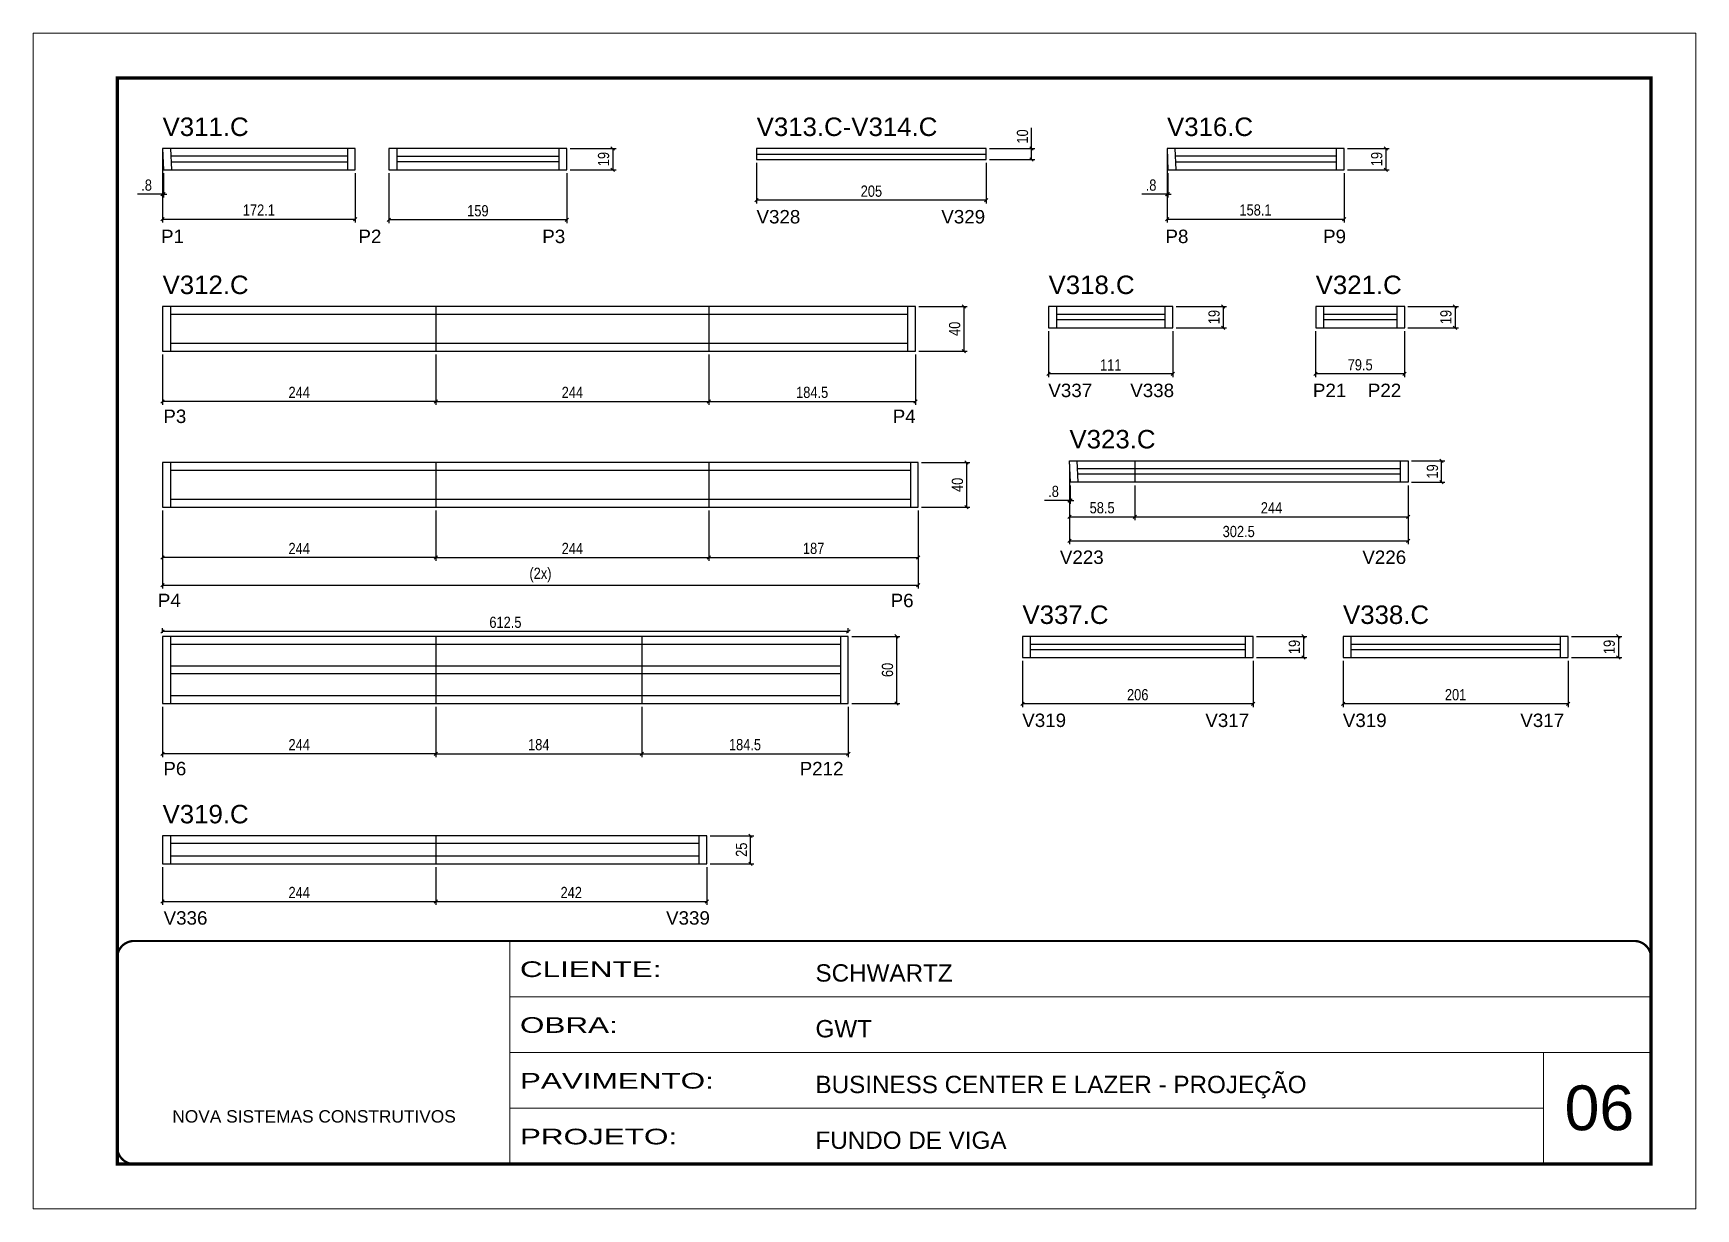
# Model space of a CAD drawing. Extents: x 3245 to 12416, y 917 to 10295.
# Drawn here: x 4844 to 6329, y 7809 to 8859 of the extents above; entities that cross this region are included whole.
import ezdxf

# ---------------------------------------------------------------- set-up
doc = ezdxf.new("R2010")
doc.units = 0
doc.linetypes.add('CONTINUO', pattern=[0])
doc.linetypes.add('DASHED', pattern=[0.75, 0.5, -0.25])
for name, color, linetype in [('5', 5, 'Continuous'), ('COTA', 241, 'Continuous'), ('NOMENCLATURA', 7, 'Continuous'), ('Painéis', 200, 'Continuous'), ('SARR_2.2x20', 80, 'Continuous'), ('SARR_2.2x7', 40, 'Continuous')]:
    doc.layers.add(name, color=color, linetype=linetype)
for name, color, linetype, lineweight in [('CARIMBO', 255, 'Continuous', 9), ('Folhas', 255, 'Continuous', 9), ('SARRAFO DE PRESSAO', 251, 'DASHED', 9)]:
    doc.layers.add(name, color=color, linetype=linetype, lineweight=lineweight)
doc.styles.add('ARIAL', font='arial.ttf')
doc.styles.add('COTA TECNICA-50', font='techl___.ttf', dxfattribs={"height": 10})
doc.styles.get("Standard").update_dxf_attribs({"font": 'arial.ttf'})
doc.styles.add('Tecnologia', font='')
doc.styles.get('Tecnologia').set_extended_font_data('Forgotten Futurist')
doc.dimstyles.new('COTA PAINEL-50', dxfattribs={"dimtxt": 10, "dimasz": 3, "dimexe": 3, "dimexo": 3, "dimgap": 3, "dimtad": 1, "dimdec": 1, "dimzin": 12, "dimdsep": 46, "dimtxsty": 'COTA TECNICA-50', "dimblk1": 'OBLIQUE', "dimblk2": 'OBLIQUE', "dimsah": 1, "dimcen": 0.9, "dimclrd": 4, "dimclre": 4, "dimclrt": 240, "dimadec": 1, "dimazin": 3, "dimtfac": 1, "dimtdec": 1, "dimtmove": 0, "dimatfit": 3, "dimfxl": 1, "dimtolj": 1, "dimtzin": 12, "dimarcsym": 0})

msp = doc.modelspace()

# ---------------------------------------------------------------- texts
at = {"layer": '5', "linetype": 'Continuous'}
for s, rotation, p in [('V328', 359.99996, (5489.88, 8688.81)), ('V329', 359.99996, (5654.95, 8688.81)), ('P1', 0.00004, (4957.98, 8671.26)), ('P2', 0.00004, (5134.31, 8671.26)), ('P3', 0.00004, (5298.52, 8671.26)), ('P8', 0.00004, (5855.17, 8671.26)), ('P9', 0.00004, (5995.94, 8671.26)), ('V337', 359.99996, (5750.57, 8533.69)), ('V338', 359.99996, (5823.73, 8533.69)), ('P21', 359.99996, (5986.89, 8533.69)), ('P22', 359.99996, (6035.94, 8533.69)), ('P3', 359.99996, (4960.05, 8510.55)), ('P4', 359.99996, (5611.54, 8510.55)), ('V223', 359.99996, (5760.87, 8384.66)), ('V226', 359.99996, (6031.02, 8384.66)), ('P4', 0.00004, (4955.12, 8346.07)), ('P6', 0.00004, (5609.69, 8346.07)), ('V319', 359.99996, (5727.25, 8239)), ('V317', 359.99996, (5890.79, 8239)), ('V319', 359.99996, (6013.6, 8239)), ('V317', 359.99996, (6172.13, 8239)), ('P6', 359.99996, (4960.05, 8195.86)), ('P212', 359.99996, (5528.44, 8195.86)), ('V336', 359.99996, (4960.29, 8062.47)), ('V339', 359.99996, (5409.1, 8062.47))]:
    msp.add_text(s, height=12, rotation=rotation, dxfattribs=at).set_placement(p)
at = {"layer": 'CARIMBO', "style": 'ARIAL'}
msp.add_text('06', height=40, dxfattribs=at).set_placement((6211.7, 7878.85))
at = {"layer": 'NOMENCLATURA', "linetype": 'Continuous'}
for s, p in [('V311.C', (4959.37, 8766.91)), ('V313.C-V314.C', (5490.01, 8766.91)), ('V316.C', (5856.56, 8766.91)), ('V312.C', (4959.37, 8625.74)), ('V318.C', (5750.76, 8625.74)), ('V321.C', (5989.35, 8625.74)), ('V323.C', (5769.42, 8487.87)), ('V337.C', (5727.44, 8331.06)), ('V338.C', (6013.79, 8331.06)), ('V319.C', (4959.37, 8152.95))]:
    msp.add_text(s, height=16.5, dxfattribs=at).set_placement(p)

# ---------------------------------------------------------------- blocks, each defined once
blk = doc.blocks.new('9999999999')
at = {"color": 30, "linetype": 'CONTINUO'}
for p, q in [((98564.6, 34230.2), (98564.6, 34429.4)), ((98564.6, 34379.6), (99584, 34379.6)), ((98564.6, 34329.8), (99488, 34329.8)), ((99584, 34329.8), (99488, 34329.8)), ((99488, 34329.8), (99488, 34230.2)), ((98564.6, 34280), (99488, 34280))]:
    blk.add_line(p, q, dxfattribs=at)
at = {"color": 30, "linetype": 'CONTINUO', "const_width": 2}
blk.add_lwpolyline([(99584, 34230.2), (99584, 34414.4, 0.414214), (99569, 34429.4), (98229, 34429.4, 0.414214), (98214, 34414.4), (98214, 34245.2, 0.414214), (98229, 34230.2), (99584, 34230.2)], format="xyb", dxfattribs=at)
at = {"layer": 'Folhas'}
blk.add_lwpolyline([(98139, 34190.2), (99624, 34190.2), (99624, 35240.2), (98139, 35240.2)], close=True, dxfattribs=at)
at = {"layer": 'Folhas', "color": 30, "const_width": 3}
blk.add_lwpolyline([(98214, 34230.2), (99584, 34230.2), (99584, 35200.2), (98214, 35200.2)], close=True, dxfattribs=at)
at = {"color": 7, "linetype": 'Continuous', "ltscale": 5, "style": 'ARIAL'}
for s, height, p in [('SCHWARTZ', 15.48, (98837.7, 34393.1)), ('GWT', 15.48, (98837.7, 34343.3)), ('BUSINESS CENTER E LAZER - PROJEÇÃO', 15.483, (98837.7, 34293.5)), ('NOVA SISTEMAS CONSTRUTIVOS', 11.059, (98263.2, 34267.2)), ('FUNDO DE VIGA', 15.483, (98837.7, 34243.7))]:
    blk.add_text(s, height=height, dxfattribs=at).set_placement(p)
at = {"layer": 'Folhas', "color": 7, "style": 'Tecnologia', "width": 1.5}
for s, p in [('CLIENTE:', (98573.7, 34397.2)), ('OBRA:', (98573.7, 34347.3)), ('PAVIMENTO:', (98573.7, 34297.5)), ('PROJETO:', (98573.7, 34247.7))]:
    blk.add_text(s, height=14, dxfattribs=at).set_placement(p)
blk = doc.blocks.new('_Oblique')
at = {"color": 0, "linetype": 'ByBlock', "lineweight": -2}
blk.add_line((-0.5, -0.5), (0.5, 0.5), dxfattribs=at)
blk = doc.blocks.new('*D272')
at = {"layer": 'COTA', "color": 4, "linetype": 'ByBlock', "lineweight": -2, "transparency": 16777216}
for p, q in [((4959.4, 8752.8), (4959.4, 8689.7)), ((5131.5, 8733.8), (5131.5, 8689.7)), ((4959.4, 8692.7), (5131.5, 8692.7))]:
    blk.add_line(p, q, dxfattribs=at)
at = {"layer": 'Defpoints', "color": 0, "linetype": 'ByBlock', "transparency": 16777216}
for p in [(4959.4, 8755.8), (5131.5, 8736.8), (5131.5, 8692.7)]:
    blk.add_point(p, dxfattribs=at)
at = {"layer": 'COTA', "color": 4, "linetype": 'ByBlock', "lineweight": -2, "transparency": 16777216, "xscale": 3, "yscale": 3, "zscale": 3, "rotation": 180}
blk.add_blockref('_Oblique', (4959.4, 8692.7), dxfattribs=at)
at = {"layer": 'COTA', "color": 4, "linetype": 'ByBlock', "lineweight": -2, "transparency": 16777216, "xscale": 3, "yscale": 3, "zscale": 3}
blk.add_blockref('_Oblique', (5131.5, 8692.7), dxfattribs=at)
at = {"layer": 'COTA', "color": 240, "linetype": 'ByBlock', "transparency": 16777216, "insert": (5045.4, 8700.8), "char_height": 10, "attachment_point": 5, "style": 'COTA TECNICA-50'}
blk.add_mtext('\\A1;172.1', dxfattribs=at)
blk = doc.blocks.new('*D273')
at = {"layer": 'COTA', "color": 4, "linetype": 'ByBlock', "lineweight": -2, "transparency": 16777216}
for p, q in [((4959.4, 8752.8), (4959.4, 8711.9)), ((4960.2, 8733.8), (4960.2, 8711.9)), ((4959.4, 8714.9), (4936.9, 8714.9)), ((4960.2, 8714.9), (4959.4, 8714.9)), ((4960.2, 8714.9), (4963.2, 8714.9))]:
    blk.add_line(p, q, dxfattribs=at)
at = {"layer": 'Defpoints', "color": 0, "linetype": 'ByBlock', "transparency": 16777216}
for p in [(4959.4, 8755.8), (4960.2, 8736.8), (4959.4, 8714.9)]:
    blk.add_point(p, dxfattribs=at)
at = {"layer": 'COTA', "color": 4, "linetype": 'ByBlock', "lineweight": -2, "transparency": 16777216, "xscale": 3, "yscale": 3, "zscale": 3}
blk.add_blockref('_Oblique', (4959.4, 8714.9), dxfattribs=at)
at = {"layer": 'COTA', "color": 4, "linetype": 'ByBlock', "lineweight": -2, "transparency": 16777216, "xscale": 3, "yscale": 3, "zscale": 3, "rotation": 180}
blk.add_blockref('_Oblique', (4960.2, 8714.9), dxfattribs=at)
at = {"layer": 'COTA', "color": 240, "linetype": 'ByBlock', "transparency": 16777216, "insert": (4945.1, 8723), "char_height": 10, "attachment_point": 5, "style": 'COTA TECNICA-50'}
blk.add_mtext('\\A1;.8', dxfattribs=at)
blk = doc.blocks.new('*D274')
at = {"layer": 'COTA', "color": 4, "linetype": 'ByBlock', "lineweight": -2, "transparency": 16777216}
for p, q in [((5161.5, 8733.8), (5161.5, 8689)), ((5320.5, 8733.8), (5320.5, 8689)), ((5320.5, 8692), (5161.5, 8692))]:
    blk.add_line(p, q, dxfattribs=at)
at = {"layer": 'Defpoints', "color": 0, "linetype": 'ByBlock', "transparency": 16777216}
for p in [(5161.5, 8736.8), (5320.5, 8736.8), (5161.5, 8692)]:
    blk.add_point(p, dxfattribs=at)
at = {"layer": 'COTA', "color": 4, "linetype": 'ByBlock', "lineweight": -2, "transparency": 16777216, "xscale": 3, "yscale": 3, "zscale": 3, "rotation": 180}
blk.add_blockref('_Oblique', (5161.5, 8692), dxfattribs=at)
at = {"layer": 'COTA', "color": 4, "linetype": 'ByBlock', "lineweight": -2, "transparency": 16777216, "xscale": 3, "yscale": 3, "zscale": 3}
blk.add_blockref('_Oblique', (5320.5, 8692), dxfattribs=at)
at = {"layer": 'COTA', "color": 240, "linetype": 'ByBlock', "transparency": 16777216, "insert": (5241, 8700.1), "char_height": 10, "attachment_point": 5, "style": 'COTA TECNICA-50'}
blk.add_mtext('\\A1;159', dxfattribs=at)
blk = doc.blocks.new('*D275')
at = {"layer": 'COTA', "color": 4, "linetype": 'ByBlock', "lineweight": -2, "transparency": 16777216}
for p, q in [((5323.5, 8755.8), (5364.4, 8755.8)), ((5361.4, 8755.8), (5361.4, 8736.8)), ((5323.5, 8736.8), (5364.4, 8736.8))]:
    blk.add_line(p, q, dxfattribs=at)
at = {"layer": 'Defpoints', "color": 0, "linetype": 'ByBlock', "transparency": 16777216}
for p in [(5320.5, 8755.8), (5320.5, 8736.8), (5361.4, 8736.8)]:
    blk.add_point(p, dxfattribs=at)
at = {"layer": 'COTA', "color": 4, "linetype": 'ByBlock', "lineweight": -2, "transparency": 16777216, "xscale": 3, "yscale": 3, "zscale": 3}
for p, rotation in [((5361.4, 8755.8), 90), ((5361.4, 8736.8), 270)]:
    blk.add_blockref('_Oblique', p, dxfattribs=dict(at, rotation=rotation))
at = {"layer": 'COTA', "color": 240, "linetype": 'ByBlock', "transparency": 16777216, "insert": (5353.3, 8746.3), "char_height": 10, "attachment_point": 5, "rotation": 90, "style": 'COTA TECNICA-50'}
blk.add_mtext('\\A1;19', dxfattribs=at)
blk = doc.blocks.new('*D238')
at = {"layer": 'COTA', "color": 4, "linetype": 'ByBlock', "lineweight": -2, "transparency": 16777216}
for p, q in [((4959.4, 8571.7), (4959.4, 8526.8)), ((5203.4, 8571.7), (5203.4, 8526.8)), ((5203.4, 8529.8), (4959.4, 8529.8))]:
    blk.add_line(p, q, dxfattribs=at)
at = {"layer": 'Defpoints', "color": 0, "linetype": 'ByBlock', "transparency": 16777216}
for p in [(4959.4, 8574.7), (5203.4, 8574.7), (4959.4, 8529.8)]:
    blk.add_point(p, dxfattribs=at)
at = {"layer": 'COTA', "color": 4, "linetype": 'ByBlock', "lineweight": -2, "transparency": 16777216, "xscale": 3, "yscale": 3, "zscale": 3, "rotation": 180}
blk.add_blockref('_Oblique', (4959.4, 8529.8), dxfattribs=at)
at = {"layer": 'COTA', "color": 4, "linetype": 'ByBlock', "lineweight": -2, "transparency": 16777216, "xscale": 3, "yscale": 3, "zscale": 3}
blk.add_blockref('_Oblique', (5203.4, 8529.8), dxfattribs=at)
at = {"layer": 'COTA', "color": 240, "linetype": 'ByBlock', "transparency": 16777216, "insert": (5081.4, 8537.9), "char_height": 10, "attachment_point": 5, "style": 'COTA TECNICA-50'}
blk.add_mtext('\\A1;244', dxfattribs=at)
blk = doc.blocks.new('*D276')
at = {"layer": 'COTA', "color": 4, "linetype": 'ByBlock', "lineweight": -2, "transparency": 16777216}
for p, q in [((5203.4, 8571.7), (5203.4, 8526.8)), ((5447.4, 8571.7), (5447.4, 8526.8)), ((5203.4, 8529.8), (5447.4, 8529.8))]:
    blk.add_line(p, q, dxfattribs=at)
at = {"layer": 'Defpoints', "color": 0, "linetype": 'ByBlock', "transparency": 16777216}
for p in [(5203.4, 8574.7), (5447.4, 8574.7), (5447.4, 8529.8)]:
    blk.add_point(p, dxfattribs=at)
at = {"layer": 'COTA', "color": 4, "linetype": 'ByBlock', "lineweight": -2, "transparency": 16777216, "xscale": 3, "yscale": 3, "zscale": 3, "rotation": 180}
blk.add_blockref('_Oblique', (5203.4, 8529.8), dxfattribs=at)
at = {"layer": 'COTA', "color": 4, "linetype": 'ByBlock', "lineweight": -2, "transparency": 16777216, "xscale": 3, "yscale": 3, "zscale": 3}
blk.add_blockref('_Oblique', (5447.4, 8529.8), dxfattribs=at)
at = {"layer": 'COTA', "color": 240, "linetype": 'ByBlock', "transparency": 16777216, "insert": (5325.4, 8537.9), "char_height": 10, "attachment_point": 5, "style": 'COTA TECNICA-50'}
blk.add_mtext('\\A1;244', dxfattribs=at)
blk = doc.blocks.new('*D277')
at = {"layer": 'COTA', "color": 4, "linetype": 'ByBlock', "lineweight": -2, "transparency": 16777216}
for p, q in [((5447.4, 8571.7), (5447.4, 8526.8)), ((5631.9, 8571.7), (5631.9, 8526.8)), ((5447.4, 8529.8), (5631.9, 8529.8))]:
    blk.add_line(p, q, dxfattribs=at)
at = {"layer": 'Defpoints', "color": 0, "linetype": 'ByBlock', "transparency": 16777216}
for p in [(5447.4, 8574.7), (5631.9, 8574.7), (5631.9, 8529.8)]:
    blk.add_point(p, dxfattribs=at)
at = {"layer": 'COTA', "color": 4, "linetype": 'ByBlock', "lineweight": -2, "transparency": 16777216, "xscale": 3, "yscale": 3, "zscale": 3, "rotation": 180}
blk.add_blockref('_Oblique', (5447.4, 8529.8), dxfattribs=at)
at = {"layer": 'COTA', "color": 4, "linetype": 'ByBlock', "lineweight": -2, "transparency": 16777216, "xscale": 3, "yscale": 3, "zscale": 3}
blk.add_blockref('_Oblique', (5631.9, 8529.8), dxfattribs=at)
at = {"layer": 'COTA', "color": 240, "linetype": 'ByBlock', "transparency": 16777216, "insert": (5539.6, 8537.9), "char_height": 10, "attachment_point": 5, "style": 'COTA TECNICA-50'}
blk.add_mtext('\\A1;184.5', dxfattribs=at)
blk = doc.blocks.new('*D278')
at = {"layer": 'COTA', "color": 4, "linetype": 'ByBlock', "lineweight": -2, "transparency": 16777216}
for p, q in [((5634.9, 8614.7), (5678, 8614.7)), ((5675, 8614.7), (5675, 8574.7)), ((5634.9, 8574.7), (5678, 8574.7))]:
    blk.add_line(p, q, dxfattribs=at)
at = {"layer": 'Defpoints', "color": 0, "linetype": 'ByBlock', "transparency": 16777216}
for p in [(5631.9, 8614.7), (5631.9, 8574.7), (5675, 8574.7)]:
    blk.add_point(p, dxfattribs=at)
at = {"layer": 'COTA', "color": 4, "linetype": 'ByBlock', "lineweight": -2, "transparency": 16777216, "xscale": 3, "yscale": 3, "zscale": 3}
for p, rotation in [((5675, 8614.7), 90), ((5675, 8574.7), 270)]:
    blk.add_blockref('_Oblique', p, dxfattribs=dict(at, rotation=rotation))
at = {"layer": 'COTA', "color": 240, "linetype": 'ByBlock', "transparency": 16777216, "insert": (5666.9, 8594.7), "char_height": 10, "attachment_point": 5, "rotation": 90, "style": 'COTA TECNICA-50'}
blk.add_mtext('\\A1;40', dxfattribs=at)
blk = doc.blocks.new('*D239')
at = {"layer": 'COTA', "color": 4, "linetype": 'ByBlock', "lineweight": -2, "transparency": 16777216}
for p, q in [((4959.4, 8432.3), (4959.4, 8387.4)), ((5203.4, 8432.3), (5203.4, 8387.4)), ((5203.4, 8390.4), (4959.4, 8390.4))]:
    blk.add_line(p, q, dxfattribs=at)
at = {"layer": 'Defpoints', "color": 0, "linetype": 'ByBlock', "transparency": 16777216}
for p in [(4959.4, 8435.3), (5203.4, 8435.3), (4959.4, 8390.4)]:
    blk.add_point(p, dxfattribs=at)
at = {"layer": 'COTA', "color": 4, "linetype": 'ByBlock', "lineweight": -2, "transparency": 16777216, "xscale": 3, "yscale": 3, "zscale": 3, "rotation": 180}
blk.add_blockref('_Oblique', (4959.4, 8390.4), dxfattribs=at)
at = {"layer": 'COTA', "color": 4, "linetype": 'ByBlock', "lineweight": -2, "transparency": 16777216, "xscale": 3, "yscale": 3, "zscale": 3}
blk.add_blockref('_Oblique', (5203.4, 8390.4), dxfattribs=at)
at = {"layer": 'COTA', "color": 240, "linetype": 'ByBlock', "transparency": 16777216, "insert": (5081.4, 8398.5), "char_height": 10, "attachment_point": 5, "style": 'COTA TECNICA-50'}
blk.add_mtext('\\A1;244', dxfattribs=at)
blk = doc.blocks.new('*D279')
at = {"layer": 'COTA', "color": 4, "linetype": 'ByBlock', "lineweight": -2, "transparency": 16777216}
for p, q in [((5203.4, 8432.3), (5203.4, 8387.4)), ((5447.4, 8432.3), (5447.4, 8387.4)), ((5203.4, 8390.4), (5447.4, 8390.4))]:
    blk.add_line(p, q, dxfattribs=at)
at = {"layer": 'Defpoints', "color": 0, "linetype": 'ByBlock', "transparency": 16777216}
for p in [(5203.4, 8435.3), (5447.4, 8435.3), (5447.4, 8390.4)]:
    blk.add_point(p, dxfattribs=at)
at = {"layer": 'COTA', "color": 4, "linetype": 'ByBlock', "lineweight": -2, "transparency": 16777216, "xscale": 3, "yscale": 3, "zscale": 3, "rotation": 180}
blk.add_blockref('_Oblique', (5203.4, 8390.4), dxfattribs=at)
at = {"layer": 'COTA', "color": 4, "linetype": 'ByBlock', "lineweight": -2, "transparency": 16777216, "xscale": 3, "yscale": 3, "zscale": 3}
blk.add_blockref('_Oblique', (5447.4, 8390.4), dxfattribs=at)
at = {"layer": 'COTA', "color": 240, "linetype": 'ByBlock', "transparency": 16777216, "insert": (5325.4, 8398.5), "char_height": 10, "attachment_point": 5, "style": 'COTA TECNICA-50'}
blk.add_mtext('\\A1;244', dxfattribs=at)
blk = doc.blocks.new('*D280')
at = {"layer": 'COTA', "color": 4, "linetype": 'ByBlock', "lineweight": -2, "transparency": 16777216}
for p, q in [((5447.4, 8432.3), (5447.4, 8387.4)), ((5634.4, 8432.3), (5634.4, 8387.4)), ((5447.4, 8390.4), (5634.4, 8390.4))]:
    blk.add_line(p, q, dxfattribs=at)
at = {"layer": 'Defpoints', "color": 0, "linetype": 'ByBlock', "transparency": 16777216}
for p in [(5447.4, 8435.3), (5634.4, 8435.3), (5634.4, 8390.4)]:
    blk.add_point(p, dxfattribs=at)
at = {"layer": 'COTA', "color": 4, "linetype": 'ByBlock', "lineweight": -2, "transparency": 16777216, "xscale": 3, "yscale": 3, "zscale": 3, "rotation": 180}
blk.add_blockref('_Oblique', (5447.4, 8390.4), dxfattribs=at)
at = {"layer": 'COTA', "color": 4, "linetype": 'ByBlock', "lineweight": -2, "transparency": 16777216, "xscale": 3, "yscale": 3, "zscale": 3}
blk.add_blockref('_Oblique', (5634.4, 8390.4), dxfattribs=at)
at = {"layer": 'COTA', "color": 240, "linetype": 'ByBlock', "transparency": 16777216, "insert": (5540.9, 8398.5), "char_height": 10, "attachment_point": 5, "style": 'COTA TECNICA-50'}
blk.add_mtext('\\A1;187', dxfattribs=at)
blk = doc.blocks.new('*D281')
at = {"layer": 'COTA', "color": 4, "linetype": 'ByBlock', "lineweight": -2, "transparency": 16777216}
for p, q in [((5637.4, 8475.3), (5680.5, 8475.3)), ((5677.5, 8475.3), (5677.5, 8435.3)), ((5637.4, 8435.3), (5680.5, 8435.3))]:
    blk.add_line(p, q, dxfattribs=at)
at = {"layer": 'Defpoints', "color": 0, "linetype": 'ByBlock', "transparency": 16777216}
for p in [(5634.4, 8475.3), (5634.4, 8435.3), (5677.5, 8435.3)]:
    blk.add_point(p, dxfattribs=at)
at = {"layer": 'COTA', "color": 4, "linetype": 'ByBlock', "lineweight": -2, "transparency": 16777216, "xscale": 3, "yscale": 3, "zscale": 3}
for p, rotation in [((5677.5, 8475.3), 90), ((5677.5, 8435.3), 270)]:
    blk.add_blockref('_Oblique', p, dxfattribs=dict(at, rotation=rotation))
at = {"layer": 'COTA', "color": 240, "linetype": 'ByBlock', "transparency": 16777216, "insert": (5669.4, 8455.3), "char_height": 10, "attachment_point": 5, "rotation": 90, "style": 'COTA TECNICA-50'}
blk.add_mtext('\\A1;40', dxfattribs=at)
blk = doc.blocks.new('*D282')
at = {"layer": 'COTA', "color": 4, "linetype": 'ByBlock', "lineweight": -2, "transparency": 16777216}
for p, q in [((4959.4, 8432.3), (4959.4, 8362.6)), ((5634.4, 8432.3), (5634.4, 8362.6)), ((4959.4, 8365.6), (5634.4, 8365.6))]:
    blk.add_line(p, q, dxfattribs=at)
at = {"layer": 'Defpoints', "color": 0, "linetype": 'ByBlock', "transparency": 16777216}
for p in [(4959.4, 8435.3), (5634.4, 8435.3), (5634.4, 8365.6)]:
    blk.add_point(p, dxfattribs=at)
at = {"layer": 'COTA', "color": 4, "linetype": 'ByBlock', "lineweight": -2, "transparency": 16777216, "xscale": 3, "yscale": 3, "zscale": 3, "rotation": 180}
blk.add_blockref('_Oblique', (4959.4, 8365.6), dxfattribs=at)
at = {"layer": 'COTA', "color": 4, "linetype": 'ByBlock', "lineweight": -2, "transparency": 16777216, "xscale": 3, "yscale": 3, "zscale": 3}
blk.add_blockref('_Oblique', (5634.4, 8365.6), dxfattribs=at)
at = {"layer": 'COTA', "color": 240, "linetype": 'ByBlock', "transparency": 16777216, "insert": (5296.9, 8374.8), "char_height": 10, "attachment_point": 5, "style": 'COTA TECNICA-50'}
blk.add_mtext('\\A1;(2x)', dxfattribs=at)
blk = doc.blocks.new('*D240')
at = {"layer": 'COTA', "color": 4, "linetype": 'ByBlock', "lineweight": -2, "transparency": 16777216}
for p, q in [((4959.4, 8257), (4959.4, 8212.1)), ((5203.4, 8257), (5203.4, 8212.1)), ((5203.4, 8215.1), (4959.4, 8215.1))]:
    blk.add_line(p, q, dxfattribs=at)
at = {"layer": 'Defpoints', "color": 0, "linetype": 'ByBlock', "transparency": 16777216}
for p in [(4959.4, 8260), (5203.4, 8260), (4959.4, 8215.1)]:
    blk.add_point(p, dxfattribs=at)
at = {"layer": 'COTA', "color": 4, "linetype": 'ByBlock', "lineweight": -2, "transparency": 16777216, "xscale": 3, "yscale": 3, "zscale": 3, "rotation": 180}
blk.add_blockref('_Oblique', (4959.4, 8215.1), dxfattribs=at)
at = {"layer": 'COTA', "color": 4, "linetype": 'ByBlock', "lineweight": -2, "transparency": 16777216, "xscale": 3, "yscale": 3, "zscale": 3}
blk.add_blockref('_Oblique', (5203.4, 8215.1), dxfattribs=at)
at = {"layer": 'COTA', "color": 240, "linetype": 'ByBlock', "transparency": 16777216, "insert": (5081.4, 8223.2), "char_height": 10, "attachment_point": 5, "style": 'COTA TECNICA-50'}
blk.add_mtext('\\A1;244', dxfattribs=at)
blk = doc.blocks.new('*D314')
at = {"layer": 'COTA', "color": 4, "linetype": 'ByBlock', "lineweight": -2, "transparency": 16777216}
for p, q in [((5203.4, 8257), (5203.4, 8212.1)), ((5387.4, 8257), (5387.4, 8212.1)), ((5203.4, 8215.1), (5387.4, 8215.1))]:
    blk.add_line(p, q, dxfattribs=at)
at = {"layer": 'Defpoints', "color": 0, "linetype": 'ByBlock', "transparency": 16777216}
for p in [(5203.4, 8260), (5387.4, 8260), (5387.4, 8215.1)]:
    blk.add_point(p, dxfattribs=at)
at = {"layer": 'COTA', "color": 4, "linetype": 'ByBlock', "lineweight": -2, "transparency": 16777216, "xscale": 3, "yscale": 3, "zscale": 3, "rotation": 180}
blk.add_blockref('_Oblique', (5203.4, 8215.1), dxfattribs=at)
at = {"layer": 'COTA', "color": 4, "linetype": 'ByBlock', "lineweight": -2, "transparency": 16777216, "xscale": 3, "yscale": 3, "zscale": 3}
blk.add_blockref('_Oblique', (5387.4, 8215.1), dxfattribs=at)
at = {"layer": 'COTA', "color": 240, "linetype": 'ByBlock', "transparency": 16777216, "insert": (5295.4, 8223.2), "char_height": 10, "attachment_point": 5, "style": 'COTA TECNICA-50'}
blk.add_mtext('\\A1;184', dxfattribs=at)
blk = doc.blocks.new('*D315')
at = {"layer": 'COTA', "color": 4, "linetype": 'ByBlock', "lineweight": -2, "transparency": 16777216}
for p, q in [((5387.4, 8257), (5387.4, 8212.1)), ((5571.9, 8257), (5571.9, 8212.1)), ((5387.4, 8215.1), (5571.9, 8215.1))]:
    blk.add_line(p, q, dxfattribs=at)
at = {"layer": 'Defpoints', "color": 0, "linetype": 'ByBlock', "transparency": 16777216}
for p in [(5387.4, 8260), (5571.9, 8260), (5571.9, 8215.1)]:
    blk.add_point(p, dxfattribs=at)
at = {"layer": 'COTA', "color": 4, "linetype": 'ByBlock', "lineweight": -2, "transparency": 16777216, "xscale": 3, "yscale": 3, "zscale": 3, "rotation": 180}
blk.add_blockref('_Oblique', (5387.4, 8215.1), dxfattribs=at)
at = {"layer": 'COTA', "color": 4, "linetype": 'ByBlock', "lineweight": -2, "transparency": 16777216, "xscale": 3, "yscale": 3, "zscale": 3}
blk.add_blockref('_Oblique', (5571.9, 8215.1), dxfattribs=at)
at = {"layer": 'COTA', "color": 240, "linetype": 'ByBlock', "transparency": 16777216, "insert": (5479.6, 8223.2), "char_height": 10, "attachment_point": 5, "style": 'COTA TECNICA-50'}
blk.add_mtext('\\A1;184.5', dxfattribs=at)
blk = doc.blocks.new('*D316')
at = {"layer": 'COTA', "color": 4, "linetype": 'ByBlock', "lineweight": -2, "transparency": 16777216}
for p, q in [((5574.9, 8320), (5618, 8320)), ((5615, 8320), (5615, 8260)), ((5574.9, 8260), (5618, 8260))]:
    blk.add_line(p, q, dxfattribs=at)
at = {"layer": 'Defpoints', "color": 0, "linetype": 'ByBlock', "transparency": 16777216}
for p in [(5571.9, 8320), (5571.9, 8260), (5615, 8260)]:
    blk.add_point(p, dxfattribs=at)
at = {"layer": 'COTA', "color": 4, "linetype": 'ByBlock', "lineweight": -2, "transparency": 16777216, "xscale": 3, "yscale": 3, "zscale": 3}
for p, rotation in [((5615, 8320), 90), ((5615, 8260), 270)]:
    blk.add_blockref('_Oblique', p, dxfattribs=dict(at, rotation=rotation))
at = {"layer": 'COTA', "color": 240, "linetype": 'ByBlock', "transparency": 16777216, "insert": (5606.9, 8290), "char_height": 10, "attachment_point": 5, "rotation": 90, "style": 'COTA TECNICA-50'}
blk.add_mtext('\\A1;60', dxfattribs=at)
blk = doc.blocks.new('*D254')
at = {"layer": 'COTA', "color": 4, "linetype": 'ByBlock', "lineweight": -2, "transparency": 16777216}
for p, q in [((5490, 8742.9), (5490, 8706.5)), ((5695, 8742.9), (5695, 8706.5)), ((5695, 8709.5), (5490, 8709.5))]:
    blk.add_line(p, q, dxfattribs=at)
at = {"layer": 'Defpoints', "color": 0, "linetype": 'ByBlock', "transparency": 16777216}
for p in [(5490, 8745.9), (5695, 8745.9), (5490, 8709.5)]:
    blk.add_point(p, dxfattribs=at)
at = {"layer": 'COTA', "color": 4, "linetype": 'ByBlock', "lineweight": -2, "transparency": 16777216, "xscale": 3, "yscale": 3, "zscale": 3, "rotation": 180}
blk.add_blockref('_Oblique', (5490, 8709.5), dxfattribs=at)
at = {"layer": 'COTA', "color": 4, "linetype": 'ByBlock', "lineweight": -2, "transparency": 16777216, "xscale": 3, "yscale": 3, "zscale": 3}
blk.add_blockref('_Oblique', (5695, 8709.5), dxfattribs=at)
at = {"layer": 'COTA', "color": 240, "linetype": 'ByBlock', "transparency": 16777216, "insert": (5592.5, 8717.6), "char_height": 10, "attachment_point": 5, "style": 'COTA TECNICA-50'}
blk.add_mtext('\\A1;205', dxfattribs=at)
blk = doc.blocks.new('*D255')
at = {"layer": 'COTA', "color": 4, "linetype": 'ByBlock', "lineweight": -2, "transparency": 16777216}
for p, q in [((5735.6, 8755.8), (5735.6, 8774.3)), ((5698, 8755.8), (5738.6, 8755.8)), ((5735.6, 8745.9), (5735.6, 8755.8)), ((5698, 8745.9), (5738.6, 8745.9))]:
    blk.add_line(p, q, dxfattribs=at)
at = {"layer": 'Defpoints', "color": 0, "linetype": 'ByBlock', "transparency": 16777216}
for p in [(5695, 8755.8), (5735.6, 8755.8), (5695, 8745.9)]:
    blk.add_point(p, dxfattribs=at)
at = {"layer": 'COTA', "color": 4, "linetype": 'ByBlock', "lineweight": -2, "transparency": 16777216, "xscale": 3, "yscale": 3, "zscale": 3}
for p, rotation in [((5735.6, 8755.8), 90), ((5735.6, 8745.9), 270)]:
    blk.add_blockref('_Oblique', p, dxfattribs=dict(at, rotation=rotation))
at = {"layer": 'COTA', "color": 240, "linetype": 'ByBlock', "transparency": 16777216, "insert": (5727.5, 8766.5), "char_height": 10, "attachment_point": 5, "rotation": 90, "style": 'COTA TECNICA-50'}
blk.add_mtext('\\A1;10', dxfattribs=at)
blk = doc.blocks.new('*D317')
at = {"layer": 'COTA', "color": 4, "linetype": 'ByBlock', "lineweight": -2, "transparency": 16777216}
for p, q in [((5856.6, 8752.8), (5856.6, 8689.7)), ((6014.7, 8733.8), (6014.7, 8689.7)), ((5856.6, 8692.7), (6014.7, 8692.7))]:
    blk.add_line(p, q, dxfattribs=at)
at = {"layer": 'Defpoints', "color": 0, "linetype": 'ByBlock', "transparency": 16777216}
for p in [(5856.6, 8755.8), (6014.7, 8736.8), (6014.7, 8692.7)]:
    blk.add_point(p, dxfattribs=at)
at = {"layer": 'COTA', "color": 4, "linetype": 'ByBlock', "lineweight": -2, "transparency": 16777216, "xscale": 3, "yscale": 3, "zscale": 3, "rotation": 180}
blk.add_blockref('_Oblique', (5856.6, 8692.7), dxfattribs=at)
at = {"layer": 'COTA', "color": 4, "linetype": 'ByBlock', "lineweight": -2, "transparency": 16777216, "xscale": 3, "yscale": 3, "zscale": 3}
blk.add_blockref('_Oblique', (6014.7, 8692.7), dxfattribs=at)
at = {"layer": 'COTA', "color": 240, "linetype": 'ByBlock', "transparency": 16777216, "insert": (5935.6, 8700.8), "char_height": 10, "attachment_point": 5, "style": 'COTA TECNICA-50'}
blk.add_mtext('\\A1;158.1', dxfattribs=at)
blk = doc.blocks.new('*D318')
at = {"layer": 'COTA', "color": 4, "linetype": 'ByBlock', "lineweight": -2, "transparency": 16777216}
for p, q in [((5856.6, 8752.8), (5856.6, 8711.9)), ((5857.4, 8733.8), (5857.4, 8711.9)), ((5856.6, 8714.9), (5834.1, 8714.9)), ((5857.4, 8714.9), (5856.6, 8714.9)), ((5857.4, 8714.9), (5860.4, 8714.9))]:
    blk.add_line(p, q, dxfattribs=at)
at = {"layer": 'Defpoints', "color": 0, "linetype": 'ByBlock', "transparency": 16777216}
for p in [(5856.6, 8755.8), (5857.4, 8736.8), (5856.6, 8714.9)]:
    blk.add_point(p, dxfattribs=at)
at = {"layer": 'COTA', "color": 4, "linetype": 'ByBlock', "lineweight": -2, "transparency": 16777216, "xscale": 3, "yscale": 3, "zscale": 3}
blk.add_blockref('_Oblique', (5856.6, 8714.9), dxfattribs=at)
at = {"layer": 'COTA', "color": 4, "linetype": 'ByBlock', "lineweight": -2, "transparency": 16777216, "xscale": 3, "yscale": 3, "zscale": 3, "rotation": 180}
blk.add_blockref('_Oblique', (5857.4, 8714.9), dxfattribs=at)
at = {"layer": 'COTA', "color": 240, "linetype": 'ByBlock', "transparency": 16777216, "insert": (5842.3, 8723), "char_height": 10, "attachment_point": 5, "style": 'COTA TECNICA-50'}
blk.add_mtext('\\A1;.8', dxfattribs=at)
blk = doc.blocks.new('*D319')
at = {"layer": 'COTA', "color": 4, "linetype": 'ByBlock', "lineweight": -2, "transparency": 16777216}
for p, q in [((6017.7, 8755.8), (6055, 8755.8)), ((6052, 8755.8), (6052, 8736.8)), ((6017.7, 8736.8), (6055, 8736.8))]:
    blk.add_line(p, q, dxfattribs=at)
at = {"layer": 'Defpoints', "color": 0, "linetype": 'ByBlock', "transparency": 16777216}
for p in [(6014.7, 8755.8), (6014.7, 8736.8), (6052, 8736.8)]:
    blk.add_point(p, dxfattribs=at)
at = {"layer": 'COTA', "color": 4, "linetype": 'ByBlock', "lineweight": -2, "transparency": 16777216, "xscale": 3, "yscale": 3, "zscale": 3}
for p, rotation in [((6052, 8755.8), 90), ((6052, 8736.8), 270)]:
    blk.add_blockref('_Oblique', p, dxfattribs=dict(at, rotation=rotation))
at = {"layer": 'COTA', "color": 240, "linetype": 'ByBlock', "transparency": 16777216, "insert": (6043.9, 8746.3), "char_height": 10, "attachment_point": 5, "rotation": 90, "style": 'COTA TECNICA-50'}
blk.add_mtext('\\A1;19', dxfattribs=at)
blk = doc.blocks.new('*D462')
at = {"layer": 'COTA', "color": 4, "linetype": 'ByBlock', "lineweight": -2, "transparency": 16777216}
for p, q in [((5750.8, 8592.7), (5750.8, 8551.4)), ((5861.8, 8592.7), (5861.8, 8551.4)), ((5861.8, 8554.4), (5750.8, 8554.4))]:
    blk.add_line(p, q, dxfattribs=at)
at = {"layer": 'Defpoints', "color": 0, "linetype": 'ByBlock', "transparency": 16777216}
for p in [(5750.8, 8595.7), (5861.8, 8595.7), (5750.8, 8554.4)]:
    blk.add_point(p, dxfattribs=at)
at = {"layer": 'COTA', "color": 4, "linetype": 'ByBlock', "lineweight": -2, "transparency": 16777216, "xscale": 3, "yscale": 3, "zscale": 3, "rotation": 180}
blk.add_blockref('_Oblique', (5750.8, 8554.4), dxfattribs=at)
at = {"layer": 'COTA', "color": 4, "linetype": 'ByBlock', "lineweight": -2, "transparency": 16777216, "xscale": 3, "yscale": 3, "zscale": 3}
blk.add_blockref('_Oblique', (5861.8, 8554.4), dxfattribs=at)
at = {"layer": 'COTA', "color": 240, "linetype": 'ByBlock', "transparency": 16777216, "insert": (5806.3, 8562.4), "char_height": 10, "attachment_point": 5, "style": 'COTA TECNICA-50'}
blk.add_mtext('\\A1;111', dxfattribs=at)
blk = doc.blocks.new('*D463')
at = {"layer": 'COTA', "color": 4, "linetype": 'ByBlock', "lineweight": -2, "transparency": 16777216}
for p, q in [((5864.8, 8614.7), (5909.7, 8614.7)), ((5906.7, 8614.7), (5906.7, 8595.7)), ((5864.8, 8595.7), (5909.7, 8595.7))]:
    blk.add_line(p, q, dxfattribs=at)
at = {"layer": 'Defpoints', "color": 0, "linetype": 'ByBlock', "transparency": 16777216}
for p in [(5861.8, 8614.7), (5861.8, 8595.7), (5906.7, 8595.7)]:
    blk.add_point(p, dxfattribs=at)
at = {"layer": 'COTA', "color": 4, "linetype": 'ByBlock', "lineweight": -2, "transparency": 16777216, "xscale": 3, "yscale": 3, "zscale": 3}
for p, rotation in [((5906.7, 8614.7), 90), ((5906.7, 8595.7), 270)]:
    blk.add_blockref('_Oblique', p, dxfattribs=dict(at, rotation=rotation))
at = {"layer": 'COTA', "color": 240, "linetype": 'ByBlock', "transparency": 16777216, "insert": (5898.6, 8605.2), "char_height": 10, "attachment_point": 5, "rotation": 90, "style": 'COTA TECNICA-50'}
blk.add_mtext('\\A1;19', dxfattribs=at)
blk = doc.blocks.new('*D269')
at = {"layer": 'COTA', "color": 4, "linetype": 'ByBlock', "lineweight": -2, "transparency": 16777216}
for p, q in [((4959.4, 8113.9), (4959.4, 8080.2)), ((5203.4, 8113.9), (5203.4, 8080.2)), ((4959.4, 8083.2), (5203.4, 8083.2))]:
    blk.add_line(p, q, dxfattribs=at)
at = {"layer": 'Defpoints', "color": 0, "linetype": 'ByBlock', "transparency": 16777216}
for p in [(4959.4, 8116.9), (5203.4, 8116.9), (5203.4, 8083.2)]:
    blk.add_point(p, dxfattribs=at)
at = {"layer": 'COTA', "color": 4, "linetype": 'ByBlock', "lineweight": -2, "transparency": 16777216, "xscale": 3, "yscale": 3, "zscale": 3, "rotation": 180}
blk.add_blockref('_Oblique', (4959.4, 8083.2), dxfattribs=at)
at = {"layer": 'COTA', "color": 4, "linetype": 'ByBlock', "lineweight": -2, "transparency": 16777216, "xscale": 3, "yscale": 3, "zscale": 3}
blk.add_blockref('_Oblique', (5203.4, 8083.2), dxfattribs=at)
at = {"layer": 'COTA', "color": 240, "linetype": 'ByBlock', "transparency": 16777216, "insert": (5081.4, 8091.2), "char_height": 10, "attachment_point": 5, "style": 'COTA TECNICA-50'}
blk.add_mtext('\\A1;244', dxfattribs=at)
blk = doc.blocks.new('*D464')
at = {"layer": 'COTA', "color": 4, "linetype": 'ByBlock', "lineweight": -2, "transparency": 16777216}
for p, q in [((5203.4, 8113.9), (5203.4, 8080.2)), ((5445.4, 8113.9), (5445.4, 8080.2)), ((5203.4, 8083.2), (5445.4, 8083.2))]:
    blk.add_line(p, q, dxfattribs=at)
at = {"layer": 'Defpoints', "color": 0, "linetype": 'ByBlock', "transparency": 16777216}
for p in [(5203.4, 8116.9), (5445.4, 8116.9), (5445.4, 8083.2)]:
    blk.add_point(p, dxfattribs=at)
at = {"layer": 'COTA', "color": 4, "linetype": 'ByBlock', "lineweight": -2, "transparency": 16777216, "xscale": 3, "yscale": 3, "zscale": 3, "rotation": 180}
blk.add_blockref('_Oblique', (5203.4, 8083.2), dxfattribs=at)
at = {"layer": 'COTA', "color": 4, "linetype": 'ByBlock', "lineweight": -2, "transparency": 16777216, "xscale": 3, "yscale": 3, "zscale": 3}
blk.add_blockref('_Oblique', (5445.4, 8083.2), dxfattribs=at)
at = {"layer": 'COTA', "color": 240, "linetype": 'ByBlock', "transparency": 16777216, "insert": (5324.4, 8091.2), "char_height": 10, "attachment_point": 5, "style": 'COTA TECNICA-50'}
blk.add_mtext('\\A1;242', dxfattribs=at)
blk = doc.blocks.new('*D465')
at = {"layer": 'COTA', "color": 4, "linetype": 'ByBlock', "lineweight": -2, "transparency": 16777216}
for p, q in [((5448.4, 8141.9), (5487.6, 8141.9)), ((5484.6, 8116.9), (5484.6, 8141.9)), ((5448.4, 8116.9), (5487.6, 8116.9))]:
    blk.add_line(p, q, dxfattribs=at)
at = {"layer": 'Defpoints', "color": 0, "linetype": 'ByBlock', "transparency": 16777216}
for p in [(5445.4, 8141.9), (5484.6, 8141.9), (5445.4, 8116.9)]:
    blk.add_point(p, dxfattribs=at)
at = {"layer": 'COTA', "color": 4, "linetype": 'ByBlock', "lineweight": -2, "transparency": 16777216, "xscale": 3, "yscale": 3, "zscale": 3}
for p, rotation in [((5484.6, 8141.9), 90), ((5484.6, 8116.9), 270)]:
    blk.add_blockref('_Oblique', p, dxfattribs=dict(at, rotation=rotation))
at = {"layer": 'COTA', "color": 240, "linetype": 'ByBlock', "transparency": 16777216, "insert": (5476.5, 8129.4), "char_height": 10, "attachment_point": 5, "rotation": 90, "style": 'COTA TECNICA-50'}
blk.add_mtext('\\A1;25', dxfattribs=at)
blk = doc.blocks.new('*D466')
at = {"layer": 'COTA', "color": 4, "linetype": 'ByBlock', "lineweight": -2, "transparency": 16777216}
for p, q in [((5989.3, 8592.7), (5989.3, 8551.4)), ((6068.8, 8592.7), (6068.8, 8551.4)), ((6068.8, 8554.4), (5989.3, 8554.4))]:
    blk.add_line(p, q, dxfattribs=at)
at = {"layer": 'Defpoints', "color": 0, "linetype": 'ByBlock', "transparency": 16777216}
for p in [(5989.3, 8595.7), (6068.8, 8595.7), (5989.3, 8554.4)]:
    blk.add_point(p, dxfattribs=at)
at = {"layer": 'COTA', "color": 4, "linetype": 'ByBlock', "lineweight": -2, "transparency": 16777216, "xscale": 3, "yscale": 3, "zscale": 3, "rotation": 180}
blk.add_blockref('_Oblique', (5989.3, 8554.4), dxfattribs=at)
at = {"layer": 'COTA', "color": 4, "linetype": 'ByBlock', "lineweight": -2, "transparency": 16777216, "xscale": 3, "yscale": 3, "zscale": 3}
blk.add_blockref('_Oblique', (6068.8, 8554.4), dxfattribs=at)
at = {"layer": 'COTA', "color": 240, "linetype": 'ByBlock', "transparency": 16777216, "insert": (6029.1, 8562.5), "char_height": 10, "attachment_point": 5, "style": 'COTA TECNICA-50'}
blk.add_mtext('\\A1;79.5', dxfattribs=at)
blk = doc.blocks.new('*D467')
at = {"layer": 'COTA', "color": 4, "linetype": 'ByBlock', "lineweight": -2, "transparency": 16777216}
for p, q in [((6071.8, 8614.7), (6116.8, 8614.7)), ((6113.8, 8614.7), (6113.8, 8595.7)), ((6071.8, 8595.7), (6116.8, 8595.7))]:
    blk.add_line(p, q, dxfattribs=at)
at = {"layer": 'Defpoints', "color": 0, "linetype": 'ByBlock', "transparency": 16777216}
for p in [(6068.8, 8614.7), (6068.8, 8595.7), (6113.8, 8595.7)]:
    blk.add_point(p, dxfattribs=at)
at = {"layer": 'COTA', "color": 4, "linetype": 'ByBlock', "lineweight": -2, "transparency": 16777216, "xscale": 3, "yscale": 3, "zscale": 3}
for p, rotation in [((6113.8, 8614.7), 90), ((6113.8, 8595.7), 270)]:
    blk.add_blockref('_Oblique', p, dxfattribs=dict(at, rotation=rotation))
at = {"layer": 'COTA', "color": 240, "linetype": 'ByBlock', "transparency": 16777216, "insert": (6105.7, 8605.2), "char_height": 10, "attachment_point": 5, "rotation": 90, "style": 'COTA TECNICA-50'}
blk.add_mtext('\\A1;19', dxfattribs=at)
blk = doc.blocks.new('*D292')
at = {"layer": 'COTA', "color": 4, "linetype": 'ByBlock', "lineweight": -2, "transparency": 16777216}
for p, q in [((5769.4, 8473.8), (5769.4, 8402.4)), ((6071.9, 8454.8), (6071.9, 8402.4)), ((5769.4, 8405.4), (6071.9, 8405.4))]:
    blk.add_line(p, q, dxfattribs=at)
at = {"layer": 'Defpoints', "color": 0, "linetype": 'ByBlock', "transparency": 16777216}
for p in [(5769.4, 8476.8), (6071.9, 8457.8), (6071.9, 8405.4)]:
    blk.add_point(p, dxfattribs=at)
at = {"layer": 'COTA', "color": 4, "linetype": 'ByBlock', "lineweight": -2, "transparency": 16777216, "xscale": 3, "yscale": 3, "zscale": 3, "rotation": 180}
blk.add_blockref('_Oblique', (5769.4, 8405.4), dxfattribs=at)
at = {"layer": 'COTA', "color": 4, "linetype": 'ByBlock', "lineweight": -2, "transparency": 16777216, "xscale": 3, "yscale": 3, "zscale": 3}
blk.add_blockref('_Oblique', (6071.9, 8405.4), dxfattribs=at)
at = {"layer": 'COTA', "color": 240, "linetype": 'ByBlock', "transparency": 16777216, "insert": (5920.6, 8413.6), "char_height": 10, "attachment_point": 5, "style": 'COTA TECNICA-50'}
blk.add_mtext('\\A1;302.5', dxfattribs=at)
blk = doc.blocks.new('*D293')
at = {"layer": 'COTA', "color": 4, "linetype": 'ByBlock', "lineweight": -2, "transparency": 16777216}
for p, q in [((5769.4, 8473.8), (5769.4, 8438.3)), ((5770.2, 8454.8), (5770.2, 8438.3)), ((5769.4, 8441.3), (5747, 8441.3)), ((5770.2, 8441.3), (5769.4, 8441.3)), ((5770.2, 8441.3), (5773.2, 8441.3))]:
    blk.add_line(p, q, dxfattribs=at)
at = {"layer": 'Defpoints', "color": 0, "linetype": 'ByBlock', "transparency": 16777216}
for p in [(5769.4, 8476.8), (5770.2, 8457.8), (5769.4, 8441.3)]:
    blk.add_point(p, dxfattribs=at)
at = {"layer": 'COTA', "color": 4, "linetype": 'ByBlock', "lineweight": -2, "transparency": 16777216, "xscale": 3, "yscale": 3, "zscale": 3}
blk.add_blockref('_Oblique', (5769.4, 8441.3), dxfattribs=at)
at = {"layer": 'COTA', "color": 4, "linetype": 'ByBlock', "lineweight": -2, "transparency": 16777216, "xscale": 3, "yscale": 3, "zscale": 3, "rotation": 180}
blk.add_blockref('_Oblique', (5770.2, 8441.3), dxfattribs=at)
at = {"layer": 'COTA', "color": 240, "linetype": 'ByBlock', "transparency": 16777216, "insert": (5755.2, 8449.4), "char_height": 10, "attachment_point": 5, "style": 'COTA TECNICA-50'}
blk.add_mtext('\\A1;.8', dxfattribs=at)
blk = doc.blocks.new('*D294')
at = {"layer": 'COTA', "color": 4, "linetype": 'ByBlock', "lineweight": -2, "transparency": 16777216}
for p, q in [((5769.4, 8473.8), (5769.4, 8423.7)), ((5827.9, 8454.8), (5827.9, 8423.7)), ((5769.4, 8426.7), (5827.9, 8426.7))]:
    blk.add_line(p, q, dxfattribs=at)
at = {"layer": 'Defpoints', "color": 0, "linetype": 'ByBlock', "transparency": 16777216}
for p in [(5769.4, 8476.8), (5827.9, 8457.8), (5827.9, 8426.7)]:
    blk.add_point(p, dxfattribs=at)
at = {"layer": 'COTA', "color": 4, "linetype": 'ByBlock', "lineweight": -2, "transparency": 16777216, "xscale": 3, "yscale": 3, "zscale": 3, "rotation": 180}
blk.add_blockref('_Oblique', (5769.4, 8426.7), dxfattribs=at)
at = {"layer": 'COTA', "color": 4, "linetype": 'ByBlock', "lineweight": -2, "transparency": 16777216, "xscale": 3, "yscale": 3, "zscale": 3}
blk.add_blockref('_Oblique', (5827.9, 8426.7), dxfattribs=at)
at = {"layer": 'COTA', "color": 240, "linetype": 'ByBlock', "transparency": 16777216, "insert": (5798.6, 8434.8), "char_height": 10, "attachment_point": 5, "style": 'COTA TECNICA-50'}
blk.add_mtext('\\A1;58.5', dxfattribs=at)
blk = doc.blocks.new('*D295')
at = {"layer": 'COTA', "color": 4, "linetype": 'ByBlock', "lineweight": -2, "transparency": 16777216}
for p, q in [((5827.9, 8454.8), (5827.9, 8423.7)), ((6071.9, 8454.8), (6071.9, 8423.7)), ((5827.9, 8426.7), (6071.9, 8426.7))]:
    blk.add_line(p, q, dxfattribs=at)
at = {"layer": 'Defpoints', "color": 0, "linetype": 'ByBlock', "transparency": 16777216}
for p in [(5827.9, 8457.8), (6071.9, 8457.8), (6071.9, 8426.7)]:
    blk.add_point(p, dxfattribs=at)
at = {"layer": 'COTA', "color": 4, "linetype": 'ByBlock', "lineweight": -2, "transparency": 16777216, "xscale": 3, "yscale": 3, "zscale": 3, "rotation": 180}
blk.add_blockref('_Oblique', (5827.9, 8426.7), dxfattribs=at)
at = {"layer": 'COTA', "color": 4, "linetype": 'ByBlock', "lineweight": -2, "transparency": 16777216, "xscale": 3, "yscale": 3, "zscale": 3}
blk.add_blockref('_Oblique', (6071.9, 8426.7), dxfattribs=at)
at = {"layer": 'COTA', "color": 240, "linetype": 'ByBlock', "transparency": 16777216, "insert": (5949.9, 8434.8), "char_height": 10, "attachment_point": 5, "style": 'COTA TECNICA-50'}
blk.add_mtext('\\A1;244', dxfattribs=at)
blk = doc.blocks.new('*D296')
at = {"layer": 'COTA', "color": 4, "linetype": 'ByBlock', "lineweight": -2, "transparency": 16777216}
for p, q in [((6074.9, 8476.8), (6104.8, 8476.8)), ((6101.8, 8457.8), (6101.8, 8476.8)), ((6074.9, 8457.8), (6104.8, 8457.8))]:
    blk.add_line(p, q, dxfattribs=at)
at = {"layer": 'Defpoints', "color": 0, "linetype": 'ByBlock', "transparency": 16777216}
for p in [(6071.9, 8476.8), (6101.8, 8476.8), (6071.9, 8457.8)]:
    blk.add_point(p, dxfattribs=at)
at = {"layer": 'COTA', "color": 4, "linetype": 'ByBlock', "lineweight": -2, "transparency": 16777216, "xscale": 3, "yscale": 3, "zscale": 3}
for p, rotation in [((6101.8, 8476.8), 90), ((6101.8, 8457.8), 270)]:
    blk.add_blockref('_Oblique', p, dxfattribs=dict(at, rotation=rotation))
at = {"layer": 'COTA', "color": 240, "linetype": 'ByBlock', "transparency": 16777216, "insert": (6093.7, 8467.3), "char_height": 10, "attachment_point": 5, "rotation": 90, "style": 'COTA TECNICA-50'}
blk.add_mtext('\\A1;19', dxfattribs=at)
blk = doc.blocks.new('*D387')
at = {"layer": 'COTA', "color": 4, "linetype": 'ByBlock', "lineweight": -2, "transparency": 16777216}
for p, q in [((5727.4, 8298), (5727.4, 8256.7)), ((5933.4, 8298), (5933.4, 8256.7)), ((5933.4, 8259.7), (5727.4, 8259.7))]:
    blk.add_line(p, q, dxfattribs=at)
at = {"layer": 'Defpoints', "color": 0, "linetype": 'ByBlock', "transparency": 16777216}
for p in [(5727.4, 8301), (5933.4, 8301), (5727.4, 8259.7)]:
    blk.add_point(p, dxfattribs=at)
at = {"layer": 'COTA', "color": 4, "linetype": 'ByBlock', "lineweight": -2, "transparency": 16777216, "xscale": 3, "yscale": 3, "zscale": 3, "rotation": 180}
blk.add_blockref('_Oblique', (5727.4, 8259.7), dxfattribs=at)
at = {"layer": 'COTA', "color": 4, "linetype": 'ByBlock', "lineweight": -2, "transparency": 16777216, "xscale": 3, "yscale": 3, "zscale": 3}
blk.add_blockref('_Oblique', (5933.4, 8259.7), dxfattribs=at)
at = {"layer": 'COTA', "color": 240, "linetype": 'ByBlock', "transparency": 16777216, "insert": (5830.4, 8267.8), "char_height": 10, "attachment_point": 5, "style": 'COTA TECNICA-50'}
blk.add_mtext('\\A1;206', dxfattribs=at)
blk = doc.blocks.new('*D388')
at = {"layer": 'COTA', "color": 4, "linetype": 'ByBlock', "lineweight": -2, "transparency": 16777216}
for p, q in [((5936.4, 8320), (5981.4, 8320)), ((5978.4, 8320), (5978.4, 8301)), ((5936.4, 8301), (5981.4, 8301))]:
    blk.add_line(p, q, dxfattribs=at)
at = {"layer": 'Defpoints', "color": 0, "linetype": 'ByBlock', "transparency": 16777216}
for p in [(5933.4, 8320), (5933.4, 8301), (5978.4, 8301)]:
    blk.add_point(p, dxfattribs=at)
at = {"layer": 'COTA', "color": 4, "linetype": 'ByBlock', "lineweight": -2, "transparency": 16777216, "xscale": 3, "yscale": 3, "zscale": 3}
for p, rotation in [((5978.4, 8320), 90), ((5978.4, 8301), 270)]:
    blk.add_blockref('_Oblique', p, dxfattribs=dict(at, rotation=rotation))
at = {"layer": 'COTA', "color": 240, "linetype": 'ByBlock', "transparency": 16777216, "insert": (5970.3, 8310.5), "char_height": 10, "attachment_point": 5, "rotation": 90, "style": 'COTA TECNICA-50'}
blk.add_mtext('\\A1;19', dxfattribs=at)
blk = doc.blocks.new('*D389')
at = {"layer": 'COTA', "color": 4, "linetype": 'ByBlock', "lineweight": -2, "transparency": 16777216}
for p, q in [((6013.8, 8298), (6013.8, 8256.7)), ((6214.8, 8298), (6214.8, 8256.7)), ((6214.8, 8259.7), (6013.8, 8259.7))]:
    blk.add_line(p, q, dxfattribs=at)
at = {"layer": 'Defpoints', "color": 0, "linetype": 'ByBlock', "transparency": 16777216}
for p in [(6013.8, 8301), (6214.8, 8301), (6013.8, 8259.7)]:
    blk.add_point(p, dxfattribs=at)
at = {"layer": 'COTA', "color": 4, "linetype": 'ByBlock', "lineweight": -2, "transparency": 16777216, "xscale": 3, "yscale": 3, "zscale": 3, "rotation": 180}
blk.add_blockref('_Oblique', (6013.8, 8259.7), dxfattribs=at)
at = {"layer": 'COTA', "color": 4, "linetype": 'ByBlock', "lineweight": -2, "transparency": 16777216, "xscale": 3, "yscale": 3, "zscale": 3}
blk.add_blockref('_Oblique', (6214.8, 8259.7), dxfattribs=at)
at = {"layer": 'COTA', "color": 240, "linetype": 'ByBlock', "transparency": 16777216, "insert": (6114.3, 8267.8), "char_height": 10, "attachment_point": 5, "style": 'COTA TECNICA-50'}
blk.add_mtext('\\A1;201', dxfattribs=at)
blk = doc.blocks.new('*D390')
at = {"layer": 'COTA', "color": 4, "linetype": 'ByBlock', "lineweight": -2, "transparency": 16777216}
for p, q in [((6217.8, 8320), (6262.7, 8320)), ((6259.7, 8320), (6259.7, 8301)), ((6217.8, 8301), (6262.7, 8301))]:
    blk.add_line(p, q, dxfattribs=at)
at = {"layer": 'Defpoints', "color": 0, "linetype": 'ByBlock', "transparency": 16777216}
for p in [(6214.8, 8320), (6214.8, 8301), (6259.7, 8301)]:
    blk.add_point(p, dxfattribs=at)
at = {"layer": 'COTA', "color": 4, "linetype": 'ByBlock', "lineweight": -2, "transparency": 16777216, "xscale": 3, "yscale": 3, "zscale": 3}
for p, rotation in [((6259.7, 8320), 90), ((6259.7, 8301), 270)]:
    blk.add_blockref('_Oblique', p, dxfattribs=dict(at, rotation=rotation))
at = {"layer": 'COTA', "color": 240, "linetype": 'ByBlock', "transparency": 16777216, "insert": (6251.6, 8310.5), "char_height": 10, "attachment_point": 5, "rotation": 90, "style": 'COTA TECNICA-50'}
blk.add_mtext('\\A1;19', dxfattribs=at)
blk = doc.blocks.new('*D419')
at = {"color": 4, "linetype": 'ByBlock', "lineweight": -2, "transparency": 16777216}
for p, q in [((4959.4, 8323), (4959.4, 8327.4)), ((5571.9, 8324.4), (4959.4, 8324.4)), ((5571.9, 8323), (5571.9, 8327.4))]:
    blk.add_line(p, q, dxfattribs=at)
at = {"layer": 'Defpoints', "color": 0, "linetype": 'ByBlock', "transparency": 16777216}
for p in [(4959.4, 8324.4), (4959.4, 8320), (5571.9, 8320)]:
    blk.add_point(p, dxfattribs=at)
at = {"color": 4, "linetype": 'ByBlock', "lineweight": -2, "transparency": 16777216, "xscale": 3, "yscale": 3, "zscale": 3, "rotation": 180}
blk.add_blockref('_Oblique', (4959.4, 8324.4), dxfattribs=at)
at = {"color": 4, "linetype": 'ByBlock', "lineweight": -2, "transparency": 16777216, "xscale": 3, "yscale": 3, "zscale": 3}
blk.add_blockref('_Oblique', (5571.9, 8324.4), dxfattribs=at)
at = {"color": 240, "linetype": 'ByBlock', "transparency": 16777216, "insert": (5265.6, 8332.5), "char_height": 10, "attachment_point": 5, "style": 'COTA TECNICA-50'}
blk.add_mtext('\\A1;612.5', dxfattribs=at)

# ---------------------------------------------------------------- dimensions: what is measured, and where the dimension line sits
at = {"linetype": 'ByBlock'}
dim = msp.add_linear_dim(base=(4959.37, 8324.35), p1=(5571.87, 8319.99), p2=(4959.37, 8319.99), dimstyle='COTA PAINEL-50', override={"dimarcsym": 1}, dxfattribs=at)
dim.commit()
dim.dimension.update_dxf_attribs({"geometry": '*D419', "text_midpoint": (5265.62, 8332.46)})
at = {"layer": 'COTA', "linetype": 'ByBlock'}
for base, p1, p2, angle, picture, middle in [((5735.64, 8755.84), (5695.01, 8745.85), (5695.01, 8755.84), 90, '*D255', (5727.54, 8766.55)), ((5361.35, 8736.84), (5320.46, 8755.84), (5320.46, 8736.84), 90, '*D275', (5353.26, 8746.34)), ((6052.03, 8736.84), (6014.66, 8755.84), (6014.66, 8736.84), 90, '*D319', (6043.94, 8746.34)), ((5161.46, 8691.95), (5320.46, 8736.84), (5161.46, 8736.84), 180, '*D274', (5240.96, 8700.09)), ((5675.02, 8574.67), (5631.87, 8614.67), (5631.87, 8574.67), 90, '*D278', (5666.92, 8594.67)), ((5906.7, 8595.67), (5861.76, 8614.67), (5861.76, 8595.67), 90, '*D463', (5898.62, 8605.17)), ((6113.79, 8595.67), (6068.85, 8614.67), (6068.85, 8595.67), 90, '*D467', (6105.7, 8605.17)), ((5750.76, 8554.39), (5861.76, 8595.67), (5750.76, 8595.67), 180, '*D462', (5806.26, 8562.45)), ((5989.35, 8554.39), (6068.85, 8595.67), (5989.35, 8595.67), 180, '*D466', (6029.1, 8562.53)), ((4959.37, 8529.79), (5203.37, 8574.67), (4959.37, 8574.67), 180, '*D238', (5081.37, 8537.87)), ((5677.52, 8435.3), (5634.37, 8475.3), (5634.37, 8435.3), 90, '*D281', (5669.42, 8455.3)), ((6101.82, 8476.8), (6071.87, 8457.8), (6071.87, 8476.8), 90, '*D296', (6093.74, 8467.3)), ((4959.37, 8390.42), (5203.37, 8435.3), (4959.37, 8435.3), 180, '*D239', (5081.37, 8398.5)), ((5615.02, 8259.99), (5571.87, 8319.99), (5571.87, 8259.99), 90, '*D316', (5606.92, 8289.99)), ((5978.39, 8300.99), (5933.44, 8319.99), (5933.44, 8300.99), 90, '*D388', (5970.3, 8310.49)), ((6259.73, 8300.99), (6214.79, 8319.99), (6214.79, 8300.99), 90, '*D390', (6251.64, 8310.49)), ((5727.44, 8259.7), (5933.44, 8300.99), (5727.44, 8300.99), 180, '*D387', (5830.44, 8267.8)), ((6013.79, 8259.7), (6214.79, 8300.99), (6013.79, 8300.99), 180, '*D389', (6114.29, 8267.8)), ((4959.37, 8215.1), (5203.37, 8259.99), (4959.37, 8259.99), 180, '*D240', (5081.37, 8223.18)), ((5484.6, 8141.88), (5445.37, 8116.88), (5445.37, 8141.88), 90, '*D465', (5476.49, 8129.38))]:
    dim = msp.add_linear_dim(base=base, p1=p1, p2=p2, angle=angle, dimstyle='COTA PAINEL-50', override={"dimarcsym": 1}, dxfattribs=at)
    dim.commit()
    dim.dimension.update_dxf_attribs({"geometry": picture, "text_midpoint": middle})
for base, p1, p2, override, picture, middle in [((4959.37, 8714.9), (4960.18, 8736.84), (4959.37, 8755.84), {"dimarcsym": 1}, '*D273', (4945.15, 8722.99)), ((5131.46, 8692.7), (4959.37, 8755.84), (5131.46, 8736.84), {"dimarcsym": 1}, '*D272', (5045.41, 8700.77)), ((5856.56, 8714.9), (5857.37, 8736.84), (5856.56, 8755.84), {"dimarcsym": 1}, '*D318', (5842.34, 8722.99)), ((6014.66, 8692.7), (5856.56, 8755.84), (6014.66, 8736.84), {"dimarcsym": 1}, '*D317', (5935.61, 8700.83)), ((5490.01, 8709.51), (5695.01, 8745.85), (5490.01, 8745.85), {"dimarcsym": 1}, '*D254', (5592.51, 8717.62)), ((5447.37, 8529.79), (5203.37, 8574.67), (5447.37, 8574.67), {"dimarcsym": 1}, '*D276', (5325.37, 8537.87)), ((5631.87, 8529.79), (5447.37, 8574.67), (5631.87, 8574.67), {"dimarcsym": 1}, '*D277', (5539.62, 8537.92)), ((5769.42, 8441.26), (5770.23, 8457.8), (5769.42, 8476.8), {"dimarcsym": 1}, '*D293', (5755.2, 8449.36)), ((6071.8746, 8405.3556), (5769.4201, 8476.8027), (6071.8746, 8457.8027), {"dimarcsym": 1}, '*D292', (5920.6473, 8413.5749)), ((5827.8746, 8426.7011), (5769.4201, 8476.8027), (5827.8746, 8457.8027), {"dimarcsym": 1}, '*D294', (5798.6473, 8434.8326)), ((6071.87, 8426.7), (5827.87, 8457.8), (6071.87, 8457.8), {"dimtmove": 1, "dimarcsym": 1}, '*D295', (5949.87, 8434.77)), ((5447.37, 8390.42), (5203.37, 8435.3), (5447.37, 8435.3), {"dimarcsym": 1}, '*D279', (5325.37, 8398.5)), ((5634.37, 8390.42), (5447.37, 8435.3), (5634.37, 8435.3), {"dimarcsym": 1}, '*D280', (5540.87, 8398.52)), ((5387.37, 8215.1), (5203.37, 8259.99), (5387.37, 8259.99), {"dimarcsym": 1}, '*D314', (5295.37, 8223.2)), ((5571.87, 8215.1), (5387.37, 8259.99), (5571.87, 8259.99), {"dimarcsym": 1}, '*D315', (5479.62, 8223.24)), ((5203.37, 8083.17), (4959.37, 8116.88), (5203.37, 8116.88), {"dimarcsym": 1}, '*D269', (5081.37, 8091.24)), ((5445.37, 8083.17), (5203.37, 8116.88), (5445.37, 8116.88), {"dimarcsym": 1}, '*D464', (5324.37, 8091.24))]:
    dim = msp.add_linear_dim(base=base, p1=p1, p2=p2, dimstyle='COTA PAINEL-50', override=override, dxfattribs=at)
    dim.commit()
    dim.dimension.update_dxf_attribs({"geometry": picture, "text_midpoint": middle})
dim = msp.add_linear_dim(base=(5634.37, 8365.63), p1=(4959.37, 8435.3), p2=(5634.37, 8435.3), text='(2x)', dimstyle='COTA PAINEL-50', override={"dimarcsym": 1}, dxfattribs=at)
dim.commit()
dim.dimension.update_dxf_attribs({"geometry": '*D282', "text_midpoint": (5296.87, 8374.85)})

# ---------------------------------------------------------------- linework, layer by layer
at = {"layer": 'Painéis', "linetype": 'Continuous'}
for p, q in [((5695.01, 8755.84), (5490.01, 8755.84)), ((5490.01, 8755.84), (5490.01, 8745.85)), ((5695.01, 8745.85), (5695.01, 8755.84)), ((5490.01, 8745.85), (5695.01, 8745.85)), ((5631.87, 8614.67), (4959.37, 8614.67)), ((4959.37, 8614.67), (4959.37, 8574.67)), ((5203.37, 8614.67), (5203.37, 8574.67)), ((5447.37, 8614.67), (5447.37, 8574.67)), ((5631.87, 8574.67), (5631.87, 8614.67)), ((4959.37, 8574.67), (5631.87, 8574.67)), ((5634.37, 8475.3), (4959.37, 8475.3)), ((4959.37, 8475.3), (4959.37, 8435.3)), ((5203.37, 8475.3), (5203.37, 8435.3)), ((5447.37, 8475.3), (5447.37, 8435.3)), ((5634.37, 8435.3), (5634.37, 8475.3)), ((5827.87, 8476.8), (5827.87, 8457.8)), ((4959.37, 8435.3), (5634.37, 8435.3)), ((5571.87, 8319.99), (4959.37, 8319.99)), ((4959.37, 8319.99), (4959.37, 8259.99)), ((5203.37, 8319.99), (5203.37, 8259.99)), ((5387.37, 8319.99), (5387.37, 8259.99)), ((5571.87, 8259.99), (5571.87, 8319.99)), ((4959.37, 8259.99), (5571.87, 8259.99)), ((5203.37, 8141.88), (5203.37, 8116.88))]:
    msp.add_line(p, q, dxfattribs=at)
for points in [[(5131.46, 8755.84), (4959.37, 8755.84), (4960.18, 8736.84), (5131.46, 8736.84)], [(5320.46, 8755.84), (5161.46, 8755.84), (5161.46, 8736.84), (5320.46, 8736.84)], [(6014.66, 8755.84), (5856.56, 8755.84), (5857.37, 8736.84), (6014.66, 8736.84)], [(5861.76, 8614.67), (5750.76, 8614.67), (5750.76, 8595.67), (5861.76, 8595.67)], [(6068.85, 8614.67), (5989.35, 8614.67), (5989.35, 8595.67), (6068.85, 8595.67)], [(6071.87, 8457.8), (5770.23, 8457.8), (5769.42, 8476.8), (6071.87, 8476.8)], [(5933.44, 8319.99), (5727.44, 8319.99), (5727.44, 8300.99), (5933.44, 8300.99)], [(6214.79, 8319.99), (6013.79, 8319.99), (6013.79, 8300.99), (6214.79, 8300.99)], [(4959.37, 8116.88), (5445.37, 8116.88), (5445.37, 8141.88), (4959.37, 8141.88)]]:
    msp.add_lwpolyline(points, close=True, dxfattribs=at)
at = {"layer": 'SARR_2.2x20', "linetype": 'Continuous'}
msp.add_line((5490.01, 8750.84), (5695.01, 8750.84), dxfattribs=at)
at = {"layer": 'SARR_2.2x7', "linetype": 'Continuous'}
for p, q in [((4966.48, 8755.84), (4967.3, 8736.84)), ((5124.46, 8748.84), (4966.78, 8748.84)), ((5124.46, 8755.84), (5124.46, 8736.84)), ((5168.46, 8755.84), (5168.46, 8736.84)), ((5168.46, 8748.84), (5313.46, 8748.84)), ((5313.46, 8755.84), (5313.46, 8736.84)), ((5863.67, 8755.84), (5864.49, 8736.84)), ((6007.66, 8748.84), (5863.97, 8748.84)), ((6007.66, 8755.84), (6007.66, 8736.84)), ((4967, 8743.84), (5124.46, 8743.84)), ((5313.46, 8743.84), (5168.46, 8743.84)), ((5864.19, 8743.84), (6007.66, 8743.84)), ((4966.37, 8614.67), (4966.37, 8574.67)), ((5624.87, 8614.67), (5624.87, 8574.67)), ((5757.76, 8614.67), (5757.76, 8595.67)), ((5854.76, 8614.67), (5854.76, 8595.67)), ((5996.35, 8614.67), (5996.35, 8595.67)), ((6061.85, 8614.67), (6061.85, 8595.67)), ((4966.37, 8607.67), (5203.37, 8607.67)), ((5203.37, 8607.67), (5447.37, 8607.67)), ((5447.37, 8607.67), (5624.87, 8607.67)), ((5757.76, 8607.67), (5854.76, 8607.67)), ((5854.76, 8602.67), (5757.76, 8602.67)), ((5996.35, 8607.67), (6061.85, 8607.67)), ((6061.85, 8602.67), (5996.35, 8602.67)), ((5203.37, 8581.67), (4966.37, 8581.67)), ((5447.37, 8581.67), (5203.37, 8581.67)), ((5624.87, 8581.67), (5447.37, 8581.67)), ((4966.37, 8475.3), (4966.37, 8435.3)), ((4966.37, 8468.3), (5203.37, 8468.3)), ((5203.37, 8468.3), (5447.37, 8468.3)), ((5447.37, 8468.3), (5627.37, 8468.3)), ((5627.37, 8475.3), (5627.37, 8435.3)), ((5777.24, 8457.8), (5776.43, 8476.8)), ((5776.73, 8469.8), (6064.87, 8469.8)), ((6064.87, 8464.8), (5776.94, 8464.8)), ((6064.87, 8476.8), (6064.87, 8457.8)), ((5203.37, 8442.3), (4966.37, 8442.3)), ((5447.37, 8442.3), (5203.37, 8442.3)), ((5627.37, 8442.3), (5447.37, 8442.3)), ((4966.37, 8319.99), (4966.37, 8259.99)), ((5564.87, 8319.99), (5564.87, 8259.99)), ((5734.44, 8319.99), (5734.44, 8300.99)), ((5926.44, 8319.99), (5926.44, 8300.99)), ((6020.79, 8319.99), (6020.79, 8300.99)), ((6207.79, 8319.99), (6207.79, 8300.99)), ((4966.37, 8312.99), (5203.37, 8312.99)), ((5203.37, 8312.99), (5387.37, 8312.99)), ((5387.37, 8312.99), (5564.87, 8312.99)), ((5734.44, 8312.99), (5926.44, 8312.99)), ((5926.44, 8307.99), (5734.44, 8307.99)), ((6020.79, 8312.99), (6207.79, 8312.99)), ((6207.79, 8307.99), (6020.79, 8307.99)), ((5203.37, 8293.49), (4966.37, 8293.49)), ((5203.37, 8286.49), (4966.37, 8286.49)), ((5387.37, 8293.49), (5203.37, 8293.49)), ((5387.37, 8286.49), (5203.37, 8286.49)), ((5564.87, 8293.49), (5387.37, 8293.49)), ((5564.87, 8286.49), (5387.37, 8286.49)), ((5203.37, 8266.99), (4966.37, 8266.99)), ((5387.37, 8266.99), (5203.37, 8266.99)), ((5564.87, 8266.99), (5387.37, 8266.99)), ((4966.37, 8141.88), (4966.37, 8116.88)), ((5438.37, 8141.88), (5438.37, 8116.88)), ((5203.37, 8134.88), (4966.37, 8134.88)), ((4966.37, 8123.88), (5203.37, 8123.88)), ((5438.37, 8134.88), (5203.37, 8134.88)), ((5203.37, 8123.88), (5438.37, 8123.88))]:
    msp.add_line(p, q, dxfattribs=at)

# ---------------------------------------------------------------- block references
at = {"layer": 'SARRAFO DE PRESSAO', "color": 6, "linetype": 'ByBlock'}
msp.add_blockref('9999999999', (-93295.13, -26381.5), dxfattribs=at)

msp.set_redraw_order([(e.dxf.handle, doc.entitydb.next_handle()) for e in msp.query("TEXT MTEXT ATTDEF DIMENSION ARC_DIMENSION")])  # texts and dimensions are drawn at this point

doc.saveas('drawing.dxf')
